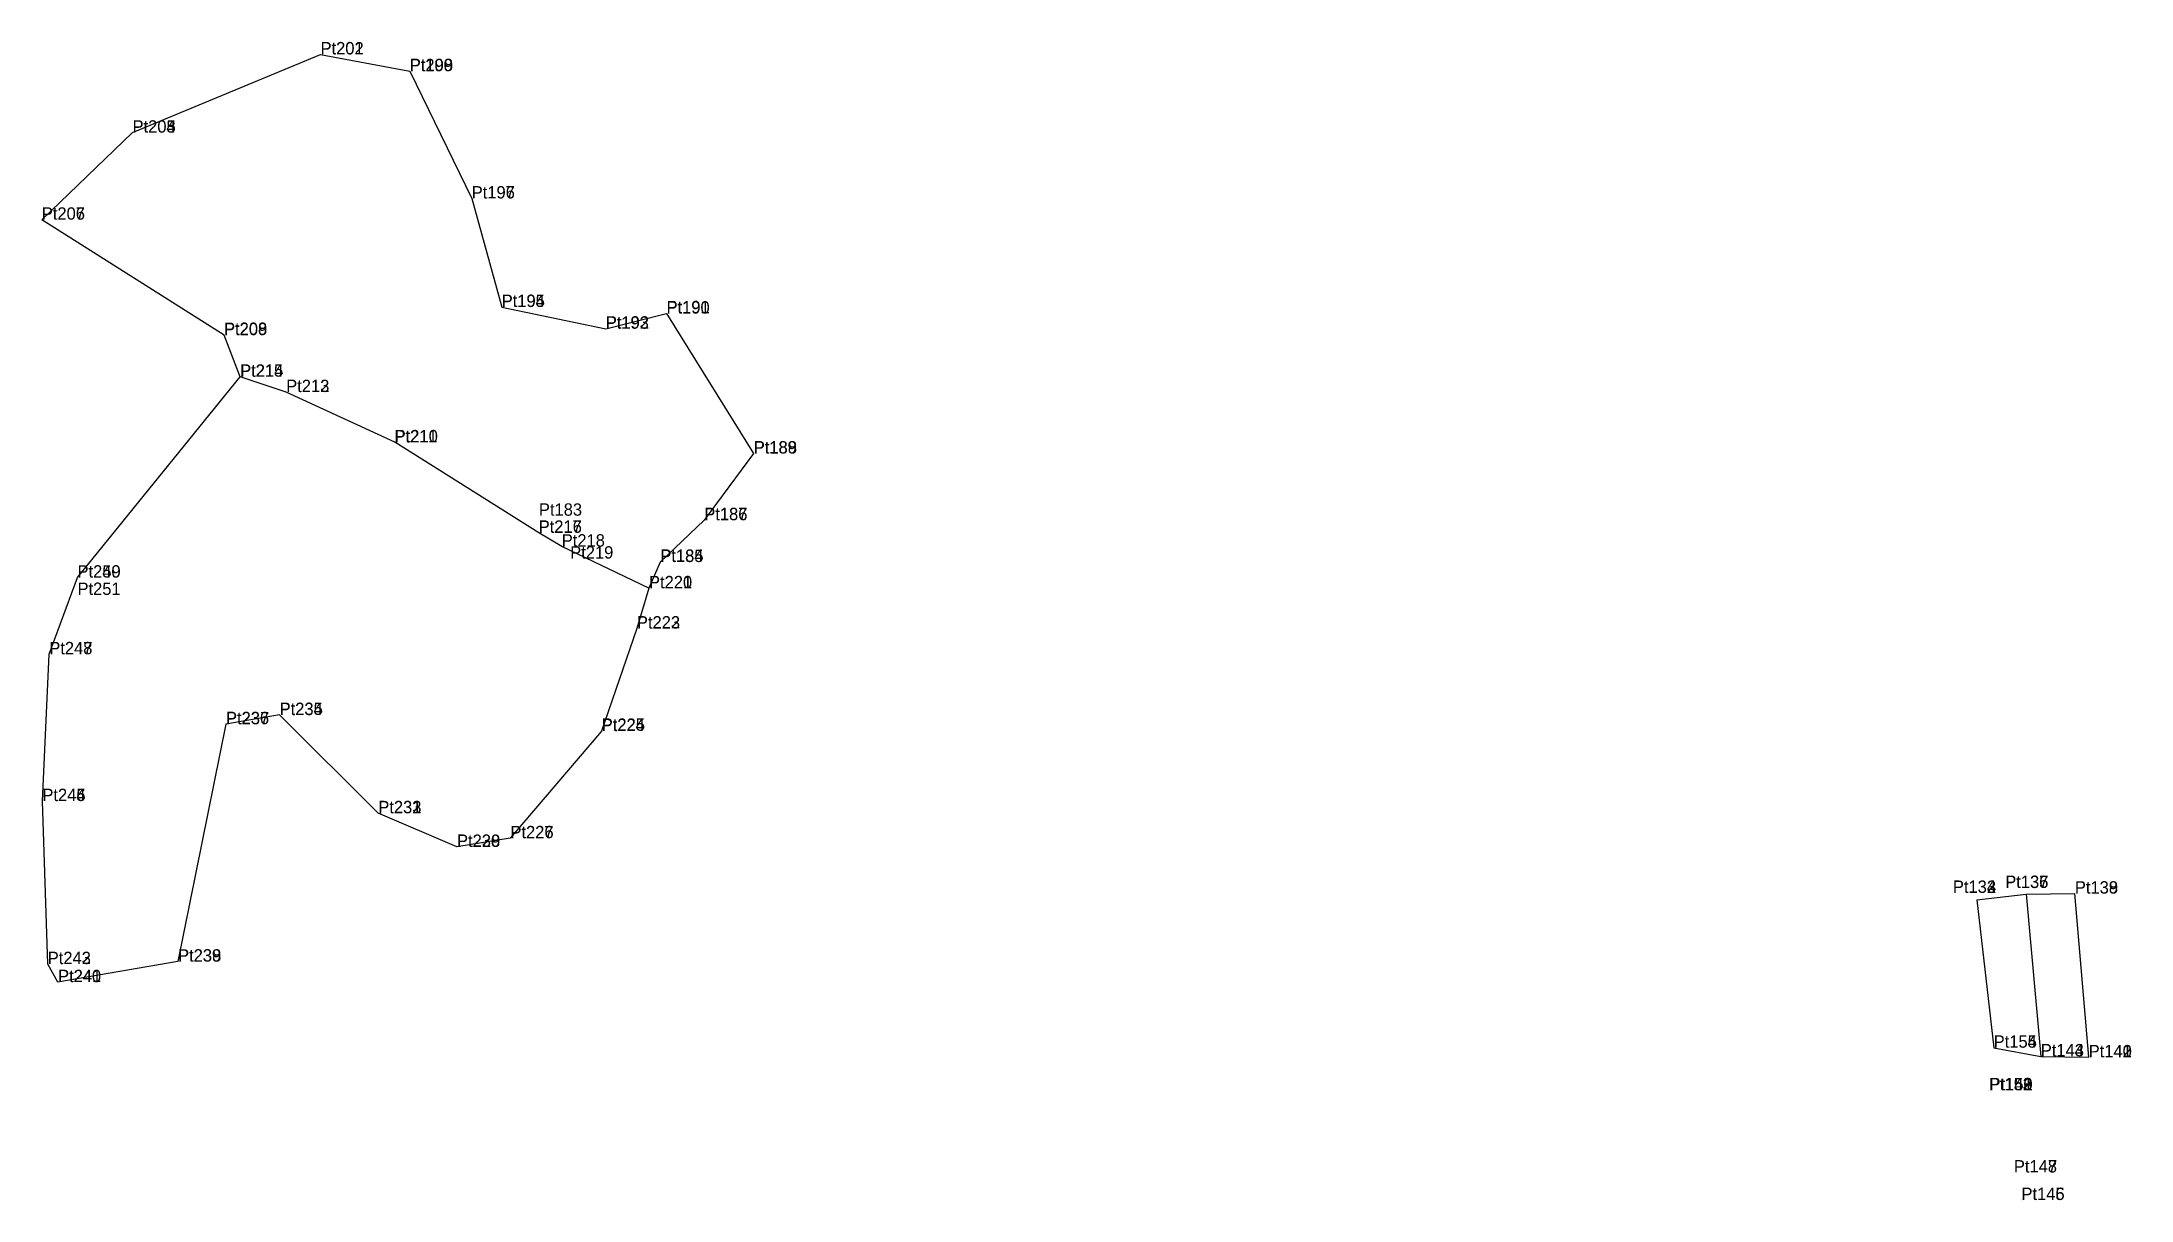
# Model space of a CAD drawing. Extents: x 551130 to 552033, y 1838655 to 1841039.
# Drawn here: x 551317.1 to 551621.8, y 1839559.3 to 1839728.3 of the extents above; entities that cross this region are included whole.
import ezdxf

# ---------------------------------------------------------------- set-up
doc = ezdxf.new("R2010")
doc.units = 0
for name, color, linetype in [('Level 10', 7, 'Continuous'), ('Level 12', 7, 'Continuous'), ('Level 7', 7, 'Continuous')]:
    doc.layers.add(name, color=color, linetype=linetype)

msp = doc.modelspace()

# ---------------------------------------------------------------- texts
at = {"layer": 'Level 12'}
for s, p in [('Pt201', (551357.7, 1839726.48)), ('Pt202', (551357.71, 1839726.46)), ('Pt199', (551370.71, 1839724.01)), ('Pt200', (551370.72, 1839724.02)), ('Pt198', (551370.74, 1839724.04)), ('Pt203', (551330.28, 1839715.05)), ('Pt204', (551330.28, 1839715.05)), ('Pt205', (551330.29, 1839715.06)), ('Pt197', (551379.75, 1839705.45)), ('Pt196', (551379.76, 1839705.45)), ('Pt207', (551317.05, 1839702.36)), ('Pt206', (551317.06, 1839702.36)), ('Pt195', (551384.12, 1839689.63)), ('Pt194', (551384.14, 1839689.62)), ('Pt191', (551408.17, 1839688.72)), ('Pt190', (551408.17, 1839688.66)), ('Pt208', (551343.63, 1839685.56)), ('Pt209', (551343.64, 1839685.51)), ('Pt193', (551399.29, 1839686.45)), ('Pt192', (551399.33, 1839686.48)), ('Pt215', (551345.96, 1839679.46)), ('Pt214', (551346, 1839679.44)), ('Pt213', (551352.7, 1839677.22)), ('Pt212', (551352.7, 1839677.21)), ('Pt211', (551368.46, 1839669.86)), ('Pt210', (551368.53, 1839669.89)), ('Pt189', (551420.87, 1839668.26)), ('Pt188', (551420.91, 1839668.25)), ('Pt217', (551389.52, 1839656.7)), ('Pt216', (551389.53, 1839656.68)), ('Pt183', (551389.56, 1839659.18)), ('Pt187', (551413.67, 1839658.54)), ('Pt186', (551413.68, 1839658.51)), ('Pt218', (551392.89, 1839654.68)), ('Pt219', (551394.12, 1839652.93)), ('Pt185', (551407.26, 1839652.42)), ('Pt184', (551407.28, 1839652.46)), ('Pt250', (551322.26, 1839650.16)), ('Pt249', (551322.26, 1839650.15)), ('Pt251', (551322.26, 1839647.63)), ('Pt221', (551405.61, 1839648.59)), ('Pt220', (551405.62, 1839648.6)), ('Pt223', (551403.85, 1839642.72)), ('Pt222', (551403.86, 1839642.73)), ('Pt248', (551318.14, 1839638.97)), ('Pt247', (551318.15, 1839638.97)), ('Pt235', (551351.74, 1839630.12)), ('Pt234', (551351.74, 1839630.09)), ('Pt236', (551343.91, 1839628.78)), ('Pt237', (551343.93, 1839628.75)), ('Pt224', (551398.71, 1839627.76)), ('Pt225', (551398.73, 1839627.81)), ('Pt245', (551317.14, 1839617.56)), ('Pt246', (551317.14, 1839617.56)), ('Pt244', (551317.14, 1839617.55)), ('Pt233', (551366.13, 1839615.79)), ('Pt232', (551366.13, 1839615.78)), ('Pt231', (551366.13, 1839615.77)), ('Pt230', (551377.61, 1839610.88)), ('Pt228', (551377.62, 1839610.87)), ('Pt229', (551377.62, 1839610.87)), ('Pt227', (551385.39, 1839612.12)), ('Pt226', (551385.41, 1839612.14)), ('Pt136', (551603.42, 1839604.88)), ('Pt137', (551603.42, 1839604.87)), ('Pt135', (551603.43, 1839604.89)), ('Pt134', (551595.79, 1839604.17)), ('Pt132', (551595.79, 1839604.16)), ('Pt133', (551595.79, 1839604.16)), ('Pt139', (551613.58, 1839604.07)), ('Pt138', (551613.58, 1839604.06)), ('Pt243', (551317.92, 1839593.78)), ('Pt242', (551317.92, 1839593.77)), ('Pt239', (551336.91, 1839594.14)), ('Pt238', (551336.94, 1839594.15)), ('Pt240', (551319.41, 1839591.14)), ('Pt241', (551319.44, 1839591.15)), ('Pt154', (551601.74, 1839581.58)), ('Pt155', (551601.74, 1839581.58)), ('Pt143', (551608.6, 1839580.32)), ('Pt144', (551608.61, 1839580.31)), ('Pt142', (551615.59, 1839580.18)), ('Pt140', (551615.6, 1839580.18)), ('Pt141', (551615.6, 1839580.18)), ('Pt153', (551601.03, 1839575.38)), ('Pt152', (551601.03, 1839575.37)), ('Pt149', (551601.12, 1839575.37)), ('Pt150', (551601.13, 1839575.37)), ('Pt151', (551601.13, 1839575.37)), ('Pt148', (551604.68, 1839563.38)), ('Pt147', (551604.69, 1839563.38)), ('Pt146', (551605.79, 1839559.37)), ('Pt145', (551605.79, 1839559.36))]:
    msp.add_text(s, height=1.8, dxfattribs=at).set_placement(p)

# ---------------------------------------------------------------- linework, layer by layer
at = {"layer": 'Level 10'}
for p, q in [((551345.998, 1839679.442), (551343.637, 1839685.51)), ((551322.261, 1839650.151), (551345.998, 1839679.442)), ((551352.7, 1839677.22), (551345.998, 1839679.442)), ((551318.144, 1839638.972), (551322.26, 1839650.15)), ((551317.143, 1839617.551), (551318.144, 1839638.972)), ((551317.918, 1839593.773), (551317.143, 1839617.551)), ((551606.493, 1839603.988), (551608.609, 1839580.306))]:
    msp.add_line(p, q, dxfattribs=at)
for points in [[(551343.64, 1839685.51), (551317.05, 1839702.36), (551330.287, 1839715.057), (551357.714, 1839726.459), (551370.712, 1839724.007), (551379.75, 1839705.453), (551384.14, 1839689.616), (551399.293, 1839686.447), (551408.168, 1839688.655), (551420.867, 1839668.265), (551413.676, 1839658.514), (551407.255, 1839652.425), (551405.611, 1839648.594), (551403.85, 1839642.72)], [(551405.611, 1839648.594), (551392.888, 1839654.682), (551389.53, 1839656.68), (551368.534, 1839669.888), (551352.7, 1839677.21)], [(551403.846, 1839642.719), (551398.708, 1839627.764), (551385.387, 1839612.124), (551377.608, 1839610.878), (551366.132, 1839615.772), (551351.738, 1839630.12), (551343.913, 1839628.777), (551336.91, 1839594.138), (551319.413, 1839591.143), (551317.918, 1839593.773)], [(551599.3, 1839603.166), (551606.493, 1839603.988), (551613.577, 1839604.056)], [(551599.3, 1839603.166), (551601.74, 1839581.58), (551608.609, 1839580.306), (551615.596, 1839580.178), (551613.577, 1839604.056)]]:
    msp.add_lwpolyline(points, dxfattribs=at)
at = {"layer": 'Level 7'}
for p, q in [((551357.697, 1839726.476), (551357.697, 1839726.476)), ((551357.714, 1839726.459), (551357.714, 1839726.459)), ((551370.712, 1839724.007), (551370.712, 1839724.007)), ((551370.715, 1839724.015), (551370.715, 1839724.015)), ((551370.742, 1839724.043), (551370.742, 1839724.043)), ((551330.284, 1839715.054), (551330.284, 1839715.054)), ((551330.285, 1839715.051), (551330.285, 1839715.051)), ((551330.287, 1839715.057), (551330.287, 1839715.057)), ((551379.75, 1839705.453), (551379.75, 1839705.453)), ((551379.758, 1839705.448), (551379.758, 1839705.448)), ((551317.05, 1839702.36), (551317.05, 1839702.36)), ((551317.062, 1839702.362), (551317.062, 1839702.362)), ((551384.122, 1839689.627), (551384.122, 1839689.627)), ((551384.14, 1839689.616), (551384.14, 1839689.616)), ((551399.293, 1839686.447), (551399.293, 1839686.447)), ((551399.331, 1839686.478), (551399.331, 1839686.478)), ((551408.168, 1839688.655), (551408.168, 1839688.655)), ((551408.173, 1839688.723), (551408.173, 1839688.723)), ((551343.632, 1839685.561), (551343.632, 1839685.561)), ((551343.637, 1839685.51), (551343.637, 1839685.51)), ((551345.96, 1839679.458), (551345.96, 1839679.458)), ((551345.998, 1839679.442), (551345.998, 1839679.442)), ((551352.703, 1839677.211), (551352.703, 1839677.211)), ((551352.704, 1839677.219), (551352.704, 1839677.219)), ((551368.463, 1839669.861), (551368.463, 1839669.861)), ((551368.534, 1839669.888), (551368.534, 1839669.888)), ((551420.867, 1839668.265), (551420.867, 1839668.265)), ((551420.912, 1839668.252), (551420.912, 1839668.252)), ((551413.666, 1839658.54), (551413.666, 1839658.54)), ((551413.676, 1839658.514), (551413.676, 1839658.514)), ((551389.524, 1839656.699), (551389.524, 1839656.699)), ((551389.528, 1839656.681), (551389.528, 1839656.681)), ((551389.564, 1839656.761), (551389.564, 1839656.761)), ((551392.888, 1839654.682), (551392.888, 1839654.682)), ((551392.908, 1839654.669), (551392.908, 1839654.669)), ((551407.255, 1839652.425), (551407.255, 1839652.425)), ((551407.283, 1839652.463), (551407.283, 1839652.463)), ((551322.256, 1839650.159), (551322.256, 1839650.159)), ((551322.256, 1839650.158), (551322.256, 1839650.158)), ((551322.261, 1839650.151), (551322.261, 1839650.151)), ((551405.611, 1839648.594), (551405.611, 1839648.594)), ((551405.622, 1839648.603), (551405.622, 1839648.603)), ((551403.846, 1839642.719), (551403.846, 1839642.719)), ((551403.855, 1839642.73), (551403.855, 1839642.73)), ((551318.144, 1839638.972), (551318.144, 1839638.972)), ((551318.146, 1839638.974), (551318.146, 1839638.974)), ((551343.913, 1839628.777), (551343.913, 1839628.777)), ((551343.926, 1839628.75), (551343.926, 1839628.75)), ((551351.738, 1839630.12), (551351.738, 1839630.12)), ((551351.742, 1839630.092), (551351.742, 1839630.092)), ((551398.731, 1839627.811), (551398.731, 1839627.811)), ((551398.708, 1839627.764), (551398.708, 1839627.764)), ((551317.141, 1839617.559), (551317.141, 1839617.559)), ((551317.141, 1839617.556), (551317.141, 1839617.556)), ((551317.143, 1839617.551), (551317.143, 1839617.551)), ((551366.132, 1839615.787), (551366.132, 1839615.787)), ((551366.132, 1839615.775), (551366.132, 1839615.775)), ((551366.132, 1839615.772), (551366.132, 1839615.772)), ((551377.608, 1839610.878), (551377.608, 1839610.878)), ((551377.615, 1839610.872), (551377.615, 1839610.872)), ((551377.617, 1839610.869), (551377.617, 1839610.869)), ((551385.387, 1839612.124), (551385.387, 1839612.124)), ((551385.413, 1839612.145), (551385.413, 1839612.145)), ((551606.486, 1839603.996), (551606.486, 1839603.996)), ((551606.493, 1839603.988), (551606.493, 1839603.988)), ((551606.495, 1839604.012), (551606.495, 1839604.012)), ((551613.576, 1839604.068), (551613.576, 1839604.068)), ((551613.577, 1839604.056), (551613.577, 1839604.056)), ((551599.3, 1839603.176), (551599.3, 1839603.176)), ((551599.3, 1839603.166), (551599.3, 1839603.166)), ((551599.302, 1839603.174), (551599.302, 1839603.174)), ((551317.918, 1839593.779), (551317.918, 1839593.779)), ((551317.918, 1839593.773), (551317.918, 1839593.773)), ((551336.91, 1839594.138), (551336.91, 1839594.138)), ((551336.936, 1839594.15), (551336.936, 1839594.15)), ((551319.413, 1839591.143), (551319.413, 1839591.143)), ((551319.439, 1839591.152), (551319.439, 1839591.152)), ((551601.74, 1839581.582), (551601.74, 1839581.582)), ((551601.742, 1839581.583), (551601.742, 1839581.583)), ((551608.602, 1839580.32), (551608.602, 1839580.32)), ((551608.609, 1839580.306), (551608.609, 1839580.306)), ((551615.592, 1839580.181), (551615.592, 1839580.181)), ((551615.596, 1839580.178), (551615.596, 1839580.178)), ((551615.604, 1839580.183), (551615.604, 1839580.183)), ((551601.032, 1839575.378), (551601.032, 1839575.378)), ((551601.034, 1839575.37), (551601.034, 1839575.37)), ((551601.12, 1839575.371), (551601.12, 1839575.371)), ((551601.126, 1839575.37), (551601.126, 1839575.37)), ((551601.129, 1839575.369), (551601.129, 1839575.369)), ((551604.684, 1839563.382), (551604.684, 1839563.382)), ((551604.693, 1839563.382), (551604.693, 1839563.382)), ((551605.792, 1839559.366), (551605.792, 1839559.366)), ((551605.794, 1839559.363), (551605.794, 1839559.363))]:
    msp.add_line(p, q, dxfattribs=at)

msp.set_redraw_order([(e.dxf.handle, doc.entitydb.next_handle()) for e in msp.query("TEXT MTEXT ATTDEF DIMENSION ARC_DIMENSION")])  # texts and dimensions are drawn at this point

doc.saveas('drawing.dxf')
